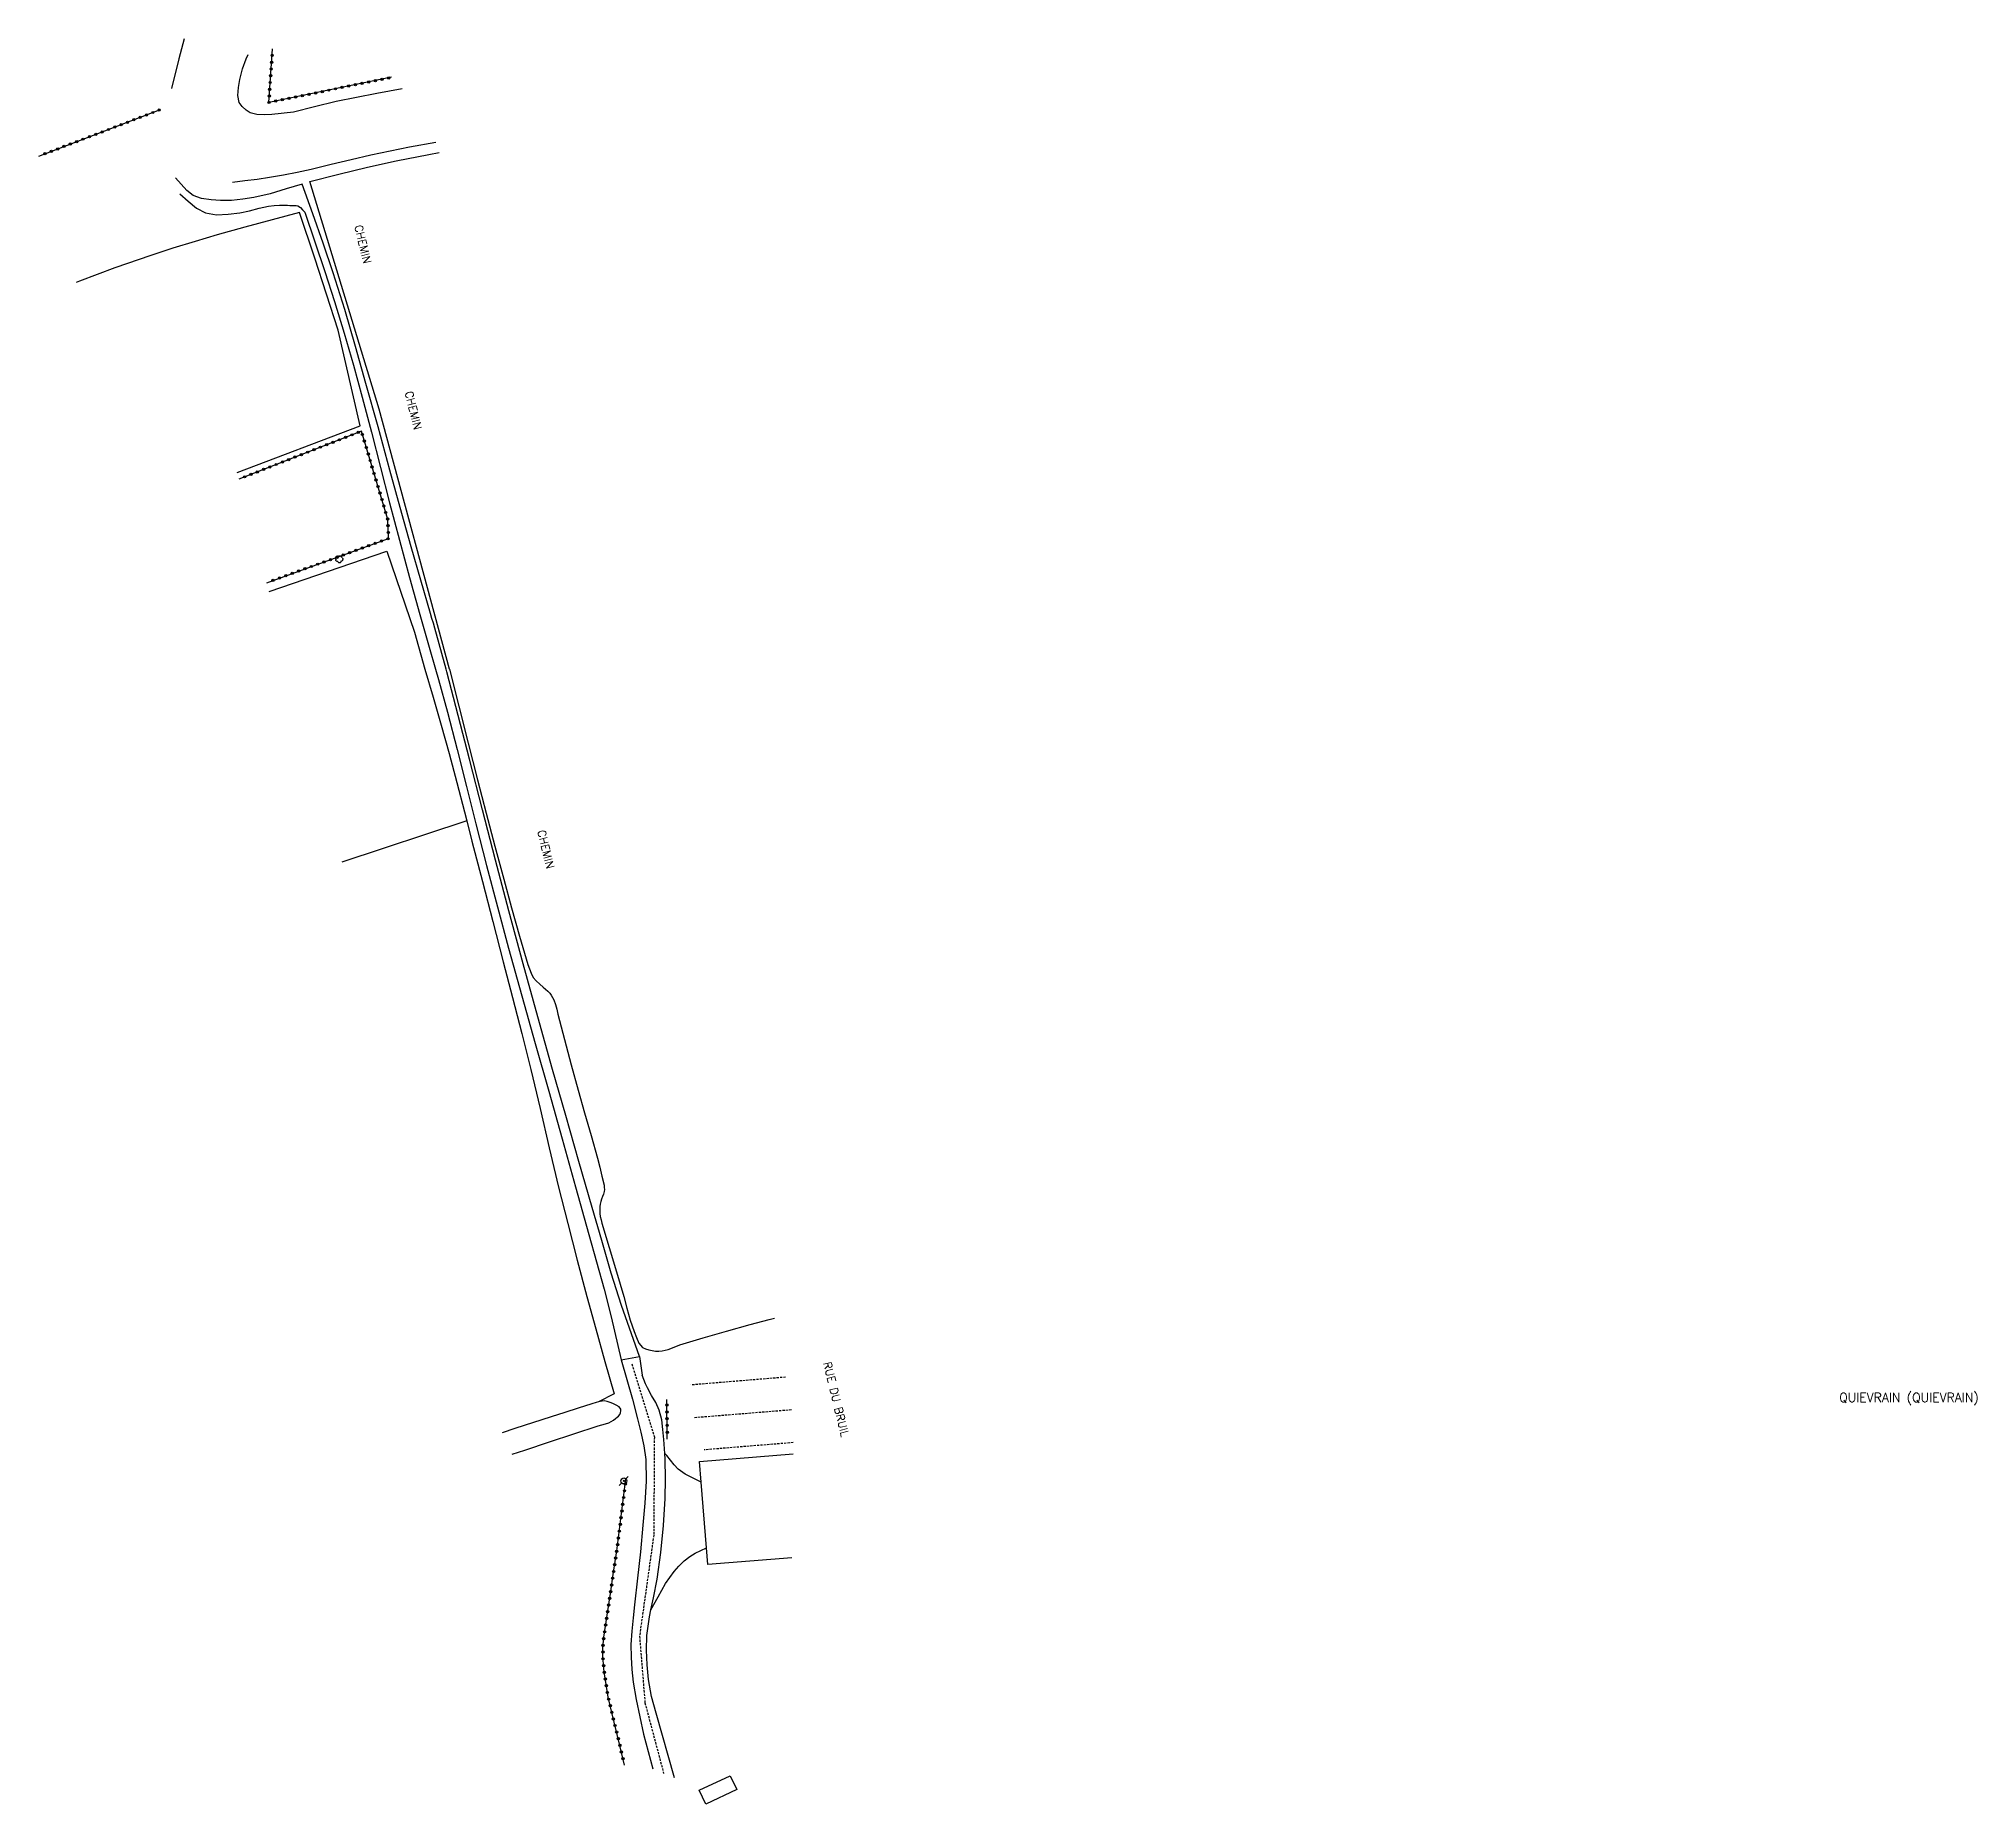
# Model space of a CAD drawing. Header units: millimetres. Extents: x 100556 to 101000, y 122048 to 123000.
# Drawn here: x 100556.1 to 100984.6, y 122424 to 122814.4 of the extents above; entities that cross this region are included whole.
import ezdxf
from ezdxf.enums import TextEntityAlignment as Align

# ---------------------------------------------------------------- set-up
doc = ezdxf.new("R2010")
doc.units = ezdxf.units.MM
doc.linetypes.add('DASHED', pattern=[0.75, 0.5, -0.25])
doc.layers.get('0').update_dxf_attribs({"linetype": 'CONTINUOUS'})
for name, color, linetype in [('W0001', 6, 'DASHED'), ('W0008', 7, 'CONTINUOUS'), ('W0017', 7, 'CONTINUOUS'), ('W0071', 7, 'CONTINUOUS'), ('W0101', 7, 'CONTINUOUS'), ('W0104', 1, 'CONTINUOUS'), ('W0112', 1, 'DASHED'), ('W0300', 7, 'CONTINUOUS'), ('W0323', 7, 'CONTINUOUS'), ('W0330', 7, 'CONTINUOUS'), ('W0473', 7, 'CONTINUOUS'), ('W0510', 5, 'CONTINUOUS'), ('W0980', 7, 'CONTINUOUS'), ('W0989', 7, 'CONTINUOUS')]:
    doc.layers.add(name, color=color, linetype=linetype)
doc.styles.get("Standard").update_dxf_attribs({"font": 'romans.shx', "width": 0.85})

msp = doc.modelspace()

# ---------------------------------------------------------------- texts
at = {"layer": 'W0980'}
msp.add_text('QUIEVRAIN (QUIEVRAIN)', height=2, dxfattribs=at).set_placement((100969.56, 122513.8), align=Align.MIDDLE)
at = {"layer": 'W0989'}
for s, p in [('CHEMIN', (100625.9, 122772.95)), ('CHEMIN', (100637.05, 122736.22)), ('CHEMIN', (100666.35, 122639.17)), ('RUE DU BRUIL', (100729.55, 122521.59))]:
    msp.add_text(s, height=1.75, rotation=283.6592, dxfattribs=at).set_placement(p)

# ---------------------------------------------------------------- blocks, each defined once
blk = doc.blocks.new('T473')
for p, q in [((-0.166667, 0.166667), (0.166667, -0.166667)), ((-0.166667, -0.166667), (0.166667, 0.166667)), ((0.500001, 0.500001), (1.000002, 1.000002)), ((-1.000002, -1.000002), (-0.500001, -0.500001))]:
    blk.add_line(p, q)
blk.add_ellipse((0, 0), major_axis=(0.471405, 0.471405), ratio=1, start_param=5.4977871438, end_param=11.780972451)
blk = doc.blocks.new('T300')
for p, q in [((-0.8, 0.51), (-0.86, 0.34)), ((-0.86, 0.34), (-0.86, 0.17)), ((-0.86, 0.17), (-0.74, 0.06)), ((-0.69, 0.63), (-0.8, 0.51)), ((-0.8, -0.06), (-0.74, 0.06)), ((-0.74, 0.06), (-0.69, 0.11)), ((-0.57, 0.69), (-0.69, 0.63)), ((-0.46, 0.69), (-0.57, 0.69)), ((-0.29, 0.63), (-0.46, 0.69)), ((-0.29, 0.63), (-0.17, 0.74)), ((-0.23, 0.57), (-0.29, 0.63)), ((-0.17, 0.74), (-0.06, 0.8)), ((-0.06, 0.8), (0.06, 0.8)), ((0.06, 0.8), (0.23, 0.74)), ((0.23, 0.74), (0.34, 0.63)), ((0.34, 0.63), (0.4, 0.51)), ((0.46, 0.46), (0.34, 0.46)), ((0.4, 0.51), (0.4, 0.46)), ((0.57, 0.4), (0.46, 0.46)), ((0.57, 0.4), (0.69, 0.29)), ((0.69, 0.29), (0.74, 0.17)), ((0.74, 0.06), (0.69, -0.17)), ((0.74, 0.17), (0.74, 0.06)), ((-0.8, -0.17), (-0.8, -0.06)), ((-0.8, -0.23), (-0.8, -0.17)), ((-0.74, -0.34), (-0.8, -0.23)), ((-0.69, -0.4), (-0.74, -0.34)), ((-0.51, -0.46), (-0.69, -0.4)), ((-0.4, -0.46), (-0.51, -0.46)), ((-0.4, -0.46), (-0.34, -0.46)), ((-0.34, -0.46), (-0.34, -0.4)), ((-0.34, -0.51), (-0.34, -0.46)), ((-0.29, -0.63), (-0.34, -0.51)), ((-0.17, -0.74), (-0.29, -0.63)), ((-0.06, -0.8), (-0.17, -0.74)), ((0.06, -0.8), (-0.06, -0.8)), ((0.17, -0.74), (0.06, -0.8)), ((0.23, -0.69), (0.17, -0.74)), ((0.29, -0.46), (0.23, -0.46)), ((0.29, -0.63), (0.23, -0.69)), ((0.46, -0.4), (0.29, -0.46)), ((0.34, -0.51), (0.29, -0.63)), ((0.34, -0.51), (0.34, -0.46)), ((0.57, -0.34), (0.46, -0.4)), ((0.63, -0.29), (0.57, -0.34)), ((0.69, -0.17), (0.63, -0.29))]:
    blk.add_line(p, q)
blk = doc.blocks.new('t323o')
at = {"color": 0, "linetype": 'Continuous'}
for radius in [0.25, 0.15]:
    blk.add_circle((0, 0), radius, dxfattribs=at)

# ---------------------------------------------------------------- linework, layer by layer
at = {"layer": 'W0001'}
msp.add_lwpolyline([(100687.25, 122521.38), (100692.2, 122505.15), (100692.07, 122483.52), (100688.92, 122461.16), (100690.13, 122446.43), (100694.26, 122430.84)], dxfattribs=at)
at = {"layer": 'W0008'}
for points in [[(100684.86, 122522.25), (100688.93, 122523), (100689.53, 122518.9)], [(100684.86, 122522.25), (100686.12, 122517.92), (100687.38, 122513.59), (100688.51, 122509.23), (100689.21, 122506.24), (100689.85, 122503.23), (100690.3, 122500.21), (100690.43, 122495.41), (100690.08, 122490.57), (100689.65, 122485.73), (100689.12, 122479.85), (100688.47, 122473.98), (100687.84, 122468.11), (100687.51, 122465.19), (100687.19, 122462.26), (100687.02, 122459.34), (100687.06, 122456.56), (100687.23, 122453.78), (100687.51, 122451.01), (100688.16, 122447.16), (100689.01, 122443.34), (100689.84, 122439.52), (100689.84, 122439.52), (100691.9, 122431.87)], [(100696.63, 122429.81), (100692.58, 122444.17), (100691.6, 122447.86), (100690.89, 122451.6), (100690.58, 122454.82), (100690.47, 122458.07), (100690.56, 122461.3), (100691.12, 122465.47), (100691.45, 122467), (100692.02, 122469.61), (100692.82, 122473.77), (100693.63, 122479.69), (100694.25, 122485.64), (100694.59, 122491.6), (100694.68, 122495.94), (100694.62, 122500.29), (100694.53, 122501.53), (100694.31, 122504.62), (100694.1, 122506.83), (100693.83, 122509.03), (100693.3, 122511.15), (100692.51, 122512.81), (100691.55, 122514.41), (100690.66, 122516.06), (100690.27, 122516.99), (100689.9, 122517.95), (100689.53, 122518.9)]]:
    msp.add_lwpolyline(points, dxfattribs=at)
at = {"layer": 'W0017'}
for points in [[(100702.56, 122495.2), (100700.8, 122496.1), (100699.04, 122497), (100697.45, 122498.12), (100696.58, 122499.06), (100695.77, 122500.1), (100694.94, 122501.1), (100694.8, 122501.25), (100694.67, 122501.39), (100694.53, 122501.53)], [(100691.45, 122467), (100693.06, 122469.89), (100694.67, 122472.78), (100696.58, 122475.44), (100697.65, 122476.65), (100698.8, 122477.79), (100700.05, 122478.8), (100701.23, 122479.49), (100702.49, 122480.08), (100703.74, 122480.67)]]:
    msp.add_lwpolyline(points, dxfattribs=at)
at = {"layer": 'W0071'}
for points in [[(100642.69, 122687.3), (100640.58, 122694.67), (100638.48, 122702.04), (100636.39, 122709.41), (100633.75, 122718.99), (100631.13, 122728.56), (100628.45, 122738.12), (100626.12, 122746.31), (100623.75, 122754.49), (100621.22, 122762.61), (100619, 122769.17), (100616.68, 122775.69), (100614.36, 122782.21), (100610.82, 122781.15), (100607.27, 122780.09), (100603.69, 122779.28), (100601.23, 122778.89), (100598.76, 122778.61), (100596.29, 122778.59), (100594.2, 122778.73), (100592.11, 122779.05), (100590.22, 122779.74), (100588.84, 122780.84), (100587.61, 122782.24), (100586.38, 122783.63)], [(100587.34, 122780.04), (100589.16, 122778.49), (100590.99, 122776.94), (100592.96, 122775.85), (100595.39, 122775.45), (100597.99, 122775.57), (100600.56, 122775.9), (100602.69, 122776.34), (100604.81, 122776.92), (100606.94, 122777.36), (100608.13, 122777.5), (100609.33, 122777.59), (100610.52, 122777.6), (100611.07, 122777.58), (100611.62, 122777.53), (100612.16, 122777.49), (100612.58, 122777.49), (100612.99, 122777.48), (100613.38, 122777.41), (100613.95, 122777.07), (100614.44, 122776.54), (100614.93, 122776.01), (100617.13, 122769.44), (100619.34, 122762.87), (100621.46, 122756.27), (100623.6, 122749.25), (100625.66, 122742.2), (100627.64, 122735.13), (100629.7, 122727.35), (100631.66, 122719.54), (100633.65, 122711.75), (100635.87, 122703.5), (100638.11, 122695.27), (100640.36, 122687.04)], [(100640.36, 122687.04), (100642.43, 122679.85), (100643.83, 122675)], [(100646.2, 122675), (100643.68, 122684.03), (100643.35, 122685.12), (100643.02, 122686.21), (100642.69, 122687.3)], [(100643.83, 122675), (100644.5, 122672.66), (100646.5, 122665.45), (100648.62, 122657.24), (100650.65, 122649), (100652.71, 122640.77), (100655.08, 122631.6), (100657.5, 122622.45), (100659.96, 122613.3), (100662.89, 122602.75), (100665.88, 122592.21), (100668.87, 122581.68), (100671.84, 122571.11), (100674.8, 122560.55), (100677.73, 122549.98), (100679.43, 122543.93), (100681.12, 122537.87), (100682.69, 122531.79), (100683.43, 122528.62), (100684.15, 122525.43), (100684.86, 122522.25)], [(100688.93, 122523), (100687.59, 122526.75), (100686.24, 122530.49), (100684.94, 122534.25), (100682.68, 122541.43), (100680.57, 122548.68), (100678.48, 122555.92), (100675.52, 122566.09), (100672.61, 122576.26), (100669.72, 122586.45), (100666.43, 122598.14), (100663.18, 122609.85), (100660, 122621.57), (100657.07, 122632.73), (100654.2, 122643.91), (100651.31, 122655.09), (100648.84, 122664.76), (100646.36, 122674.42), (100646.2, 122675)]]:
    msp.add_lwpolyline(points, dxfattribs=at)
at = {"layer": 'W0101'}
msp.add_lwpolyline([(100722.57, 122478.5), (100704.04, 122476.99), (100703.74, 122480.67), (100702.56, 122495.2), (100702.19, 122499.79), (100722.89, 122501.48)], dxfattribs=at)
at = {"layer": 'W0104'}
msp.add_lwpolyline([(100710.41, 122427.23), (100703.6, 122424.01), (100702.14, 122427.09), (100708.95, 122430.32), (100710.41, 122427.23)], close=True, dxfattribs=at)
at = {"layer": 'W0112'}
for points in [[(100721.23, 122518.43), (100700.26, 122516.71)], [(100701.08, 122509.53), (100722.58, 122511.27)], [(100722.87, 122503.96), (100703.19, 122502.36)]]:
    msp.add_lwpolyline(points, dxfattribs=at)
at = {"layer": 'W0323'}
for points in [[(100634.12, 122805.84), (100606.96, 122800.26), (100607.82, 122812.17)], [(100556.12, 122788.4), (100582.84, 122798.64)], [(100606.51, 122694.1), (100633.46, 122703.86), (100633.3, 122708.06), (100627.44, 122727.6), (100600.34, 122717)], [(100695.07, 122504.76), (100694.96, 122513.5)], [(100685.59, 122432.65), (100684.66, 122436.68), (100683.33, 122442.18), (100682, 122447.69), (100681.11, 122453.25), (100680.96, 122455), (100680.84, 122456.75), (100680.82, 122458.49), (100681.02, 122460.95), (100681.41, 122463.4), (100681.8, 122465.84), (100682.49, 122470.57), (100683.2, 122475.29), (100683.88, 122480.02), (100684.59, 122485.33), (100685.26, 122490.65), (100685.93, 122495.96)]]:
    msp.add_lwpolyline(points, dxfattribs=at)
at = {"layer": 'W0330'}
for points in [[(100646.89, 122675), (100631.4, 122732.5), (100616.04, 122782.8), (100622.44, 122784.4), (100628.76, 122785.96), (100635.1, 122787.4), (100642.36, 122788.8), (100644.65, 122789.19)], [(100599.95, 122718.47), (100627.2, 122728.8), (100622.34, 122749.96), (100617.14, 122765.86), (100613.76, 122775.96), (100607.7, 122774.34), (100601.64, 122772.74), (100595.56, 122771.04), (100590.66, 122769.56), (100585.76, 122768.04), (100580.9, 122766.46), (100572.96, 122763.7), (100565.1, 122760.74), (100564.36, 122760.46)], [(100607.03, 122692.16), (100633.1, 122701.04), (100639.2, 122683.14), (100641.5, 122675)], [(100641.5, 122675), (100643.31, 122668.79), (100645.11, 122662.58), (100646.86, 122656.36), (100648.57, 122649.9), (100650.23, 122643.43), (100650.74, 122641.42), (100651.88, 122636.95), (100654.18, 122628.06), (100656.48, 122619.17), (100658.78, 122610.28), (100660.84, 122602.35), (100662.9, 122594.43), (100664.9, 122586.49), (100666.97, 122577.82), (100668.97, 122569.14), (100671.04, 122560.47), (100673.07, 122552.4), (100675.15, 122544.34), (100677.29, 122536.3), (100679.26, 122529.11), (100681.27, 122521.93), (100683.29, 122514.76)], [(100646.89, 122675), (100648.95, 122666.83), (100651.01, 122658.65), (100653.1, 122650.48), (100655.01, 122643.16), (100656.93, 122635.84), (100658.9, 122628.52), (100660.65, 122622.24), (100662.42, 122615.97), (100664.2, 122609.69), (100664.57, 122608.71), (100664.95, 122607.73), (100665.44, 122606.82), (100666.1, 122606.05), (100666.87, 122605.35), (100667.65, 122604.66), (100668.15, 122604.23), (100668.65, 122603.81), (100669.1, 122603.34), (100669.42, 122602.88), (100669.7, 122602.39), (100669.95, 122601.89), (100670.34, 122600.85), (100670.62, 122599.77), (100670.9, 122598.69), (100672.37, 122593.09), (100673.84, 122587.49), (100675.35, 122581.9), (100676.79, 122576.89), (100678.26, 122571.88), (100679.64, 122566.85), (100680.13, 122564.86), (100680.62, 122562.87), (100681.1, 122560.87), (100681.13, 122560.4), (100681.16, 122559.92), (100681.14, 122559.45), (100680.99, 122558.9), (100680.76, 122558.36), (100680.55, 122557.81), (100680.4, 122557.26), (100680.26, 122556.7), (100680.17, 122556.14), (100680.13, 122555.64), (100680.13, 122555.14), (100680.16, 122554.64), (100680.26, 122553.93), (100680.43, 122553.23), (100680.6, 122552.52), (100682.21, 122547.11), (100683.82, 122541.69), (100685.44, 122536.28), (100686.14, 122533.66), (100686.84, 122531.05), (100687.75, 122528.52), (100688.23, 122527.23), (100688.77, 122525.95), (100689.57, 122525), (100690.23, 122524.67), (100690.97, 122524.45), (100691.73, 122524.3), (100692.46, 122524.22), (100693.21, 122524.21), (100693.95, 122524.25), (100695.27, 122524.57), (100696.57, 122525.09), (100697.86, 122525.62), (100703.02, 122527.12), (100708.18, 122528.61), (100713.36, 122530.07), (100717.59, 122531.2), (100718.74, 122531.51)], [(100650.74, 122641.42), (100623.13, 122632.33)], [(100683.29, 122514.76), (100679.89, 122512.99)]]:
    msp.add_lwpolyline(points, dxfattribs=at)
at = {"layer": 'W0510'}
for points in [[(100588.23, 122814.36), (100587.1, 122809.9), (100585.44, 122803.34)], [(100636.47, 122803.27), (100630.86, 122802.24), (100621.84, 122800.46), (100617.1, 122799.3), (100612.4, 122798.1), (100607.64, 122797.6), (100606, 122797.56), (100604.34, 122797.6), (100602.86, 122798), (100601.94, 122798.6), (100601.06, 122799.4), (100600.44, 122800.3), (100600.1, 122801.84), (100600.24, 122803.6), (100600.54, 122805.34), (100601.14, 122807.7), (100602, 122809.96), (100602.38, 122810.9)], [(100598.94, 122782.66), (100601.66, 122783), (100604.4, 122783.34), (100607.1, 122783.74), (100610.2, 122784.3), (100613.26, 122784.9), (100616.34, 122785.56), (100620.76, 122786.6), (100625.16, 122787.66), (100629.56, 122788.7), (100638.04, 122790.44), (100643.9, 122791.49)], [(100678.4, 122512.51), (100675.39, 122511.57), (100672.38, 122510.63), (100669.37, 122509.69), (100661.33, 122507.07), (100658.58, 122506.14)], [(100679.77, 122507.68), (100680.58, 122507.88), (100681.39, 122508.09), (100682.16, 122508.37), (100682.68, 122508.64), (100683.18, 122508.95), (100683.65, 122509.29), (100683.98, 122509.56), (100684.29, 122509.84), (100684.54, 122510.17), (100684.71, 122510.55), (100684.81, 122510.96), (100684.81, 122511.34), (100684.44, 122511.87), (100683.74, 122512.27), (100683.01, 122512.6), (100682.4, 122512.87), (100681.76, 122513.08), (100681.11, 122513.19), (100680.21, 122513.09), (100679.89, 122512.99), (100679.31, 122512.8), (100678.4, 122512.51)], [(100660.78, 122501.39), (100663.59, 122502.32), (100668.99, 122504.1), (100674.38, 122505.89), (100679.77, 122507.68)]]:
    msp.add_lwpolyline(points, dxfattribs=at)

# ---------------------------------------------------------------- block references
at = {"layer": 'W0300'}
msp.add_blockref('T300', (100622.6, 122699.26), dxfattribs=at)
at = {"layer": 'W0323'}
for p, rotation in [((100607.71, 122810.68), 85.90597797969076), ((100607.49, 122807.68), 85.90597797969076), ((100607.6, 122809.18), 85.90597797969076), ((100607.17, 122803.2), 85.90597797969076), ((100607.28, 122804.69), 85.90597797969076), ((100607.39, 122806.19), 85.90597797969076), ((100615.84, 122802.09), 191.6114864238736), ((100617.31, 122802.39), 191.6114864238736), ((100618.78, 122802.69), 191.6114864238736), ((100620.24, 122802.99), 191.6114864238736), ((100621.71, 122803.29), 191.6114864238736), ((100623.18, 122803.6), 191.6114864238736), ((100624.65, 122803.9), 191.6114864238736), ((100626.12, 122804.2), 191.6114864238736), ((100627.59, 122804.5), 191.6114864238736), ((100629.06, 122804.8), 191.6114864238736), ((100630.53, 122805.11), 191.6114864238736), ((100632, 122805.41), 191.6114864238736), ((100633.47, 122805.71), 191.6114864238736), ((100581.33, 122798.06), 20.96238385605413), ((100582.73, 122798.6), 20.96238385605413), ((100607.02, 122800.27), 191.6114864238736), ((100607.07, 122801.7), 85.90597797969076), ((100608.49, 122800.58), 191.6114864238736), ((100609.96, 122800.88), 191.6114864238736), ((100611.43, 122801.18), 191.6114864238736), ((100612.9, 122801.48), 191.6114864238736), ((100614.37, 122801.78), 191.6114864238736), ((100570.13, 122793.77), 20.96238385605413), ((100571.53, 122794.3), 20.96238385605413), ((100572.93, 122794.84), 20.96238385605413), ((100574.33, 122795.38), 20.96238385605413), ((100575.73, 122795.91), 20.96238385605413), ((100577.13, 122796.45), 20.96238385605413), ((100578.53, 122796.99), 20.96238385605413), ((100579.93, 122797.52), 20.96238385605413), ((100558.92, 122789.48), 20.96238385605413), ((100560.32, 122790.01), 20.96238385605413), ((100561.72, 122790.55), 20.96238385605413), ((100563.12, 122791.09), 20.96238385605413), ((100564.52, 122791.62), 20.96238385605413), ((100565.92, 122792.16), 20.96238385605413), ((100567.33, 122792.7), 20.96238385605413), ((100568.73, 122793.23), 20.96238385605413), ((100557.52, 122788.94), 20.96238385605413), ((100621.17, 122725.15), 201.3662986694776), ((100622.57, 122725.69), 201.3662986694776), ((100623.96, 122726.24), 201.3662986694776), ((100625.36, 122726.79), 201.3662986694776), ((100626.76, 122727.33), 201.3662986694776), ((100627.66, 122726.86), 106.7016656826408), ((100628.09, 122725.43), 106.7016656826408), ((100610, 122720.78), 201.3662986694776), ((100611.39, 122721.32), 201.3662986694776), ((100612.79, 122721.87), 201.3662986694776), ((100614.19, 122722.42), 201.3662986694776), ((100615.58, 122722.96), 201.3662986694776), ((100616.98, 122723.51), 201.3662986694776), ((100618.38, 122724.06), 201.3662986694776), ((100619.77, 122724.6), 201.3662986694776), ((100628.52, 122723.99), 106.7016656826408), ((100628.95, 122722.55), 106.7016656826408), ((100629.38, 122721.12), 106.7016656826408), ((100601.61, 122717.5), 201.3662986694776), ((100603.01, 122718.04), 201.3662986694776), ((100604.41, 122718.59), 201.3662986694776), ((100605.81, 122719.14), 201.3662986694776), ((100607.2, 122719.68), 201.3662986694776), ((100608.6, 122720.23), 201.3662986694776), ((100629.81, 122719.68), 106.7016656826408), ((100630.25, 122718.24), 106.7016656826408), ((100630.68, 122716.8), 106.7016656826408), ((100631.11, 122715.37), 106.7016656826408), ((100631.54, 122713.93), 106.7016656826408), ((100631.97, 122712.49), 106.7016656826408), ((100632.4, 122711.06), 106.7016656826408), ((100632.83, 122709.62), 106.7016656826408), ((100633.26, 122708.18), 106.7016656826408), ((100633.3, 122703.8), 19.90400153347048), ((100633.35, 122706.69), 92.22197802410824), ((100633.41, 122705.19), 92.22197802410824), ((100620.61, 122699.21), 19.90400153347048), ((100622.02, 122699.72), 19.90400153347048), ((100623.43, 122700.23), 19.90400153347048), ((100624.84, 122700.74), 19.90400153347048), ((100626.25, 122701.25), 19.90400153347048), ((100627.66, 122701.76), 19.90400153347048), ((100629.07, 122702.27), 19.90400153347048), ((100630.48, 122702.78), 19.90400153347048), ((100631.89, 122703.29), 19.90400153347048), ((100609.33, 122695.12), 19.90400153347048), ((100610.74, 122695.63), 19.90400153347048), ((100612.15, 122696.14), 19.90400153347048), ((100613.56, 122696.66), 19.90400153347048), ((100614.97, 122697.17), 19.90400153347048), ((100616.38, 122697.68), 19.90400153347048), ((100617.79, 122698.19), 19.90400153347048), ((100619.2, 122698.7), 19.90400153347048), ((100607.92, 122694.61), 19.90400153347048), ((100694.97, 122512.26), 90.78680033807629), ((100694.99, 122510.76), 90.78680033807629), ((100695.01, 122509.26), 90.78680033807629), ((100695.03, 122507.76), 90.78680033807629), ((100695.05, 122506.26), 90.78680033807629), ((100685.79, 122494.8), 82.79272318691788), ((100685.22, 122490.34), 82.78211110141932), ((100685.41, 122491.83), 82.79272318691788), ((100685.6, 122493.31), 82.79272318691788), ((100684.66, 122485.87), 82.78211110141932), ((100684.85, 122487.36), 82.78211110141932), ((100685.04, 122488.85), 82.78211110141932), ((100684.07, 122481.41), 82.43575601801274), ((100684.27, 122482.9), 82.43575601801274), ((100684.46, 122484.39), 82.43575601801274), ((100683.44, 122476.96), 81.76812905043471), ((100683.66, 122478.44), 81.76812905043471), ((100683.87, 122479.93), 81.76812905043471), ((100682.78, 122472.51), 81.44255292628397), ((100683, 122473.99), 81.44255292628397), ((100683.23, 122475.47), 81.76812905043471), ((100682.13, 122468.05), 81.75625944098026), ((100682.34, 122469.54), 81.75625944098026), ((100682.56, 122471.02), 81.44255292628397), ((100681.44, 122463.61), 80.84943675367421), ((100681.68, 122465.09), 80.84943675367421), ((100681.91, 122466.57), 81.75625944098026), ((100681, 122460.64), 85.22476505821295), ((100681.21, 122462.12), 81.01294543936088), ((100680.83, 122457.65), 90.72148856516777), ((100680.87, 122459.15), 85.22476505821295), ((100680.88, 122456.15), 93.72714457254104), ((100680.99, 122454.65), 95.10856376583816), ((100681.13, 122453.16), 99.0476999353752), ((100681.36, 122451.68), 99.0476999353752), ((100681.6, 122450.2), 99.0476999353752), ((100681.83, 122448.72), 99.0476999353752), ((100682.1, 122447.24), 103.582303535297), ((100682.46, 122445.78), 103.582303535297), ((100682.81, 122444.33), 103.582303535297), ((100683.16, 122442.87), 103.582303535297), ((100683.52, 122441.41), 103.6657277458872), ((100683.87, 122439.95), 103.6657277458872), ((100684.22, 122438.49), 103.6657277458872), ((100684.58, 122437.04), 103.6657277458872), ((100684.92, 122435.58), 102.8980809240454), ((100685.25, 122434.11), 102.8980809240454)]:
    msp.add_blockref('t323o', p, dxfattribs=dict(at, rotation=rotation))
at = {"layer": 'W0473'}
msp.add_blockref('T473', (100685.45, 122495.5), dxfattribs=at)

msp.set_redraw_order([(e.dxf.handle, doc.entitydb.next_handle()) for e in msp.query("TEXT MTEXT ATTDEF DIMENSION ARC_DIMENSION")])  # texts and dimensions are drawn at this point

doc.saveas('drawing.dxf')
